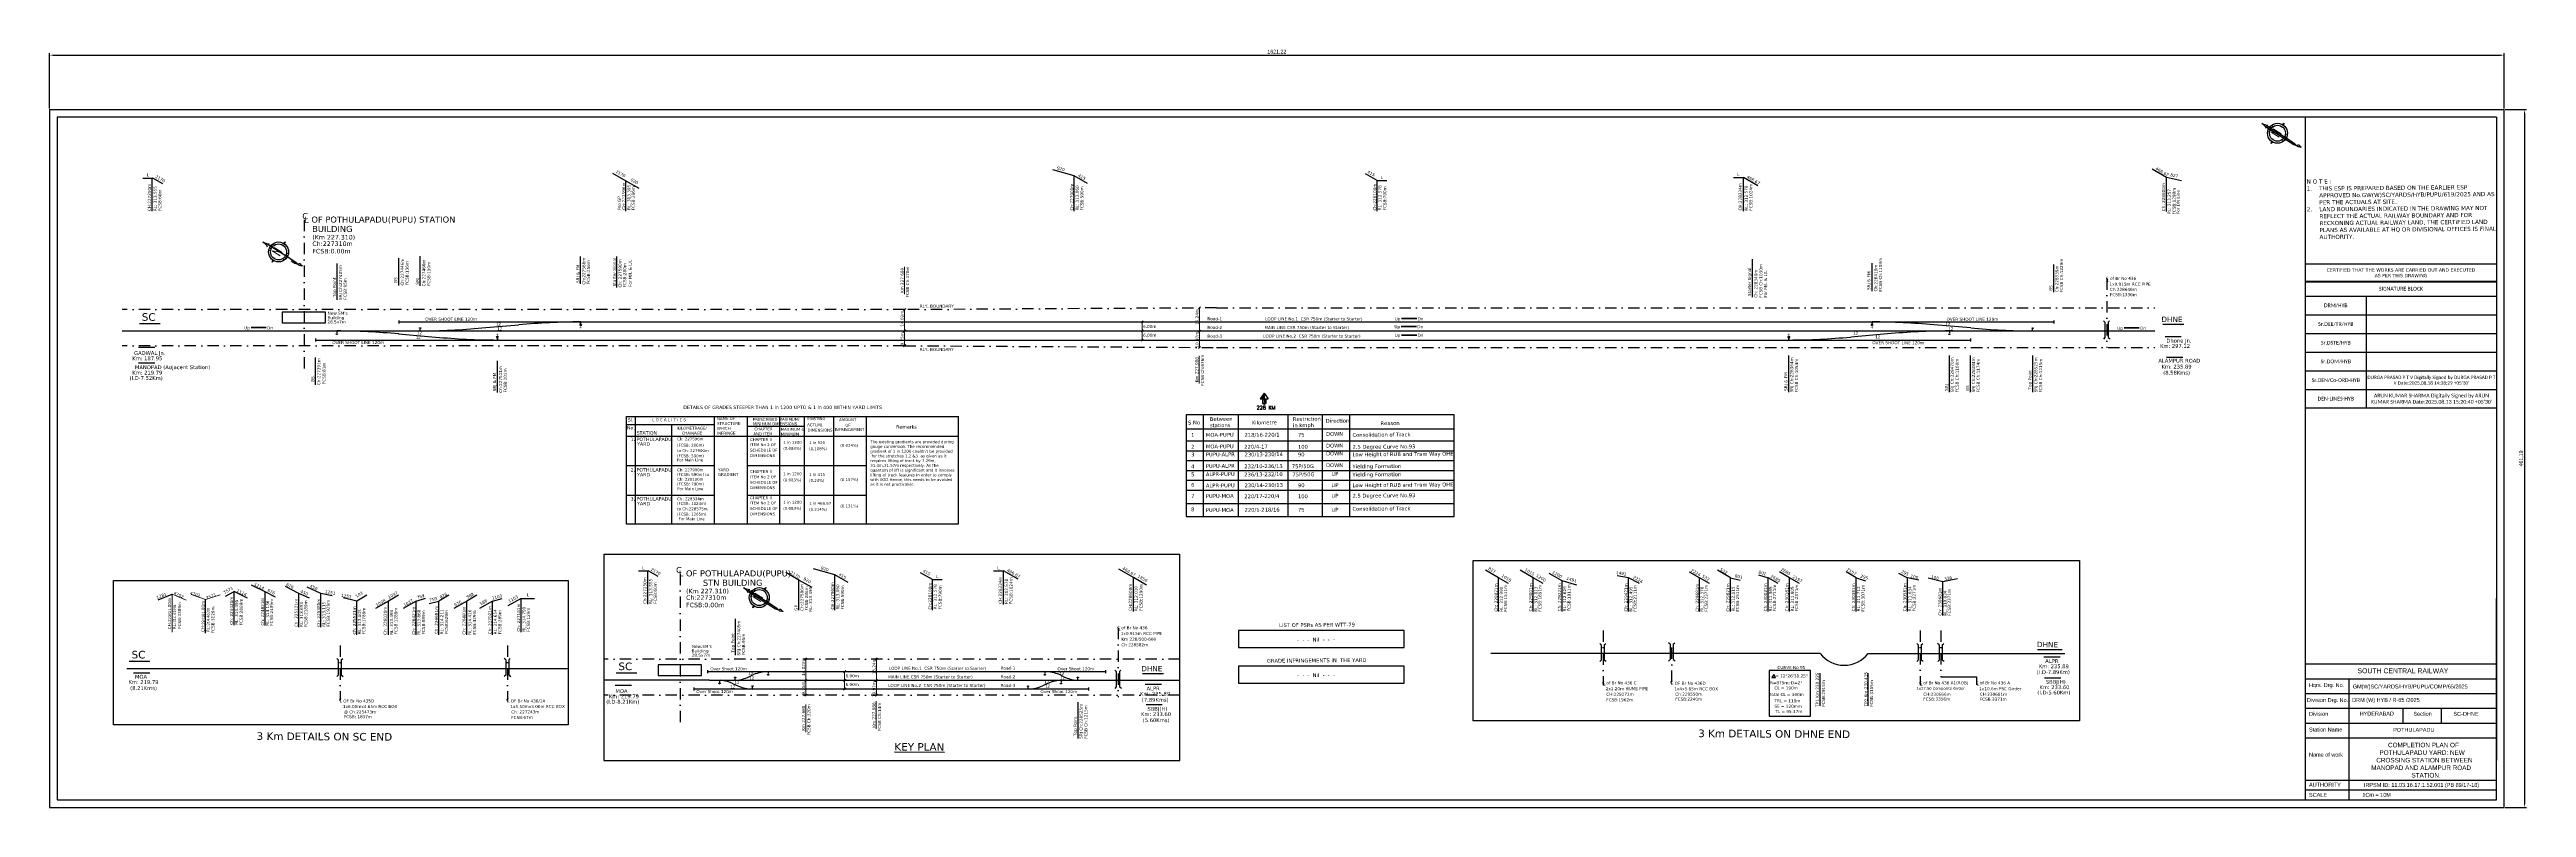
# Model space of a CAD drawing. Header units: millimetres. Extents: x 17085 to 18721, y 2217 to 2718.
import ezdxf
from ezdxf.enums import TextEntityAlignment as Align

# ---------------------------------------------------------------- set-up
doc = ezdxf.new("R2010")
doc.units = ezdxf.units.MM
doc.linetypes.add('ACAD_ISO03W100', pattern=[30, 12, -18])
doc.linetypes.add('DASHDOT', pattern=[1, 0.5, -0.25, 0, -0.25])
doc.layers.add('EXG.GP', color=7, linetype='Continuous', lineweight=0)
doc.layers.add('YARD NEW', color=7, linetype='Continuous', lineweight=25)
for name, color, linetype in [('KM Post rev', 1, 'Continuous'), ('Name Plate', 7, 'Continuous'), ('PDF_0', 7, 'Continuous'), ('PDF_Text', 7, 'Continuous'), ('PQRS LINES', 7, 'Continuous'), ('SIGNALS', 7, 'Continuous')]:
    doc.layers.add(name, color=color, linetype=linetype)
doc.styles.add('Calibari', font='Calibri.ttf')
doc.styles.add('Calibri', font='Calibri.ttf')
doc.styles.add('PDF Verdana', font='')
doc.styles.add('Roman', font='romant.shx', dxfattribs={"height": 2})
doc.styles.add('style2', font='romanc.shx')
doc.styles.add('TEXT', font='')
doc.styles.add('title', font='', dxfattribs={"height": 3})
doc.styles.add('V2.5', font='', dxfattribs={"height": 2.5})
doc.styles.get('PDF Verdana').set_extended_font_data('Verdana')
doc.styles.get('TEXT').set_extended_font_data('Arial')
doc.styles.get('title').set_extended_font_data('Arial')
doc.styles.get('V2.5').set_extended_font_data('Verdana')
doc.dimstyles.new('ISO-25', dxfattribs={"dimtxt": 2.5, "dimasz": 2.5, "dimexe": 1.25, "dimexo": 0.625, "dimtad": 1, "dimtxsty": 'Standard', "dimcen": 2.5, "dimadec": 0, "dimazin": 0, "dimtfac": 1, "dimtmove": 0, "dimatfit": 3, "dimfxl": 1, "dimarcsym": 0})

# ---------------------------------------------------------------- blocks, each defined once
blk = doc.blocks.new('*T43')
at = {"layer": 'PQRS LINES', "color": 0, "linetype": 'ByBlock', "lineweight": -2, "transparency": 16777216}
for p, q in [((0, 0), (126.4, 0)), ((0, 0), (0, -11.9)), ((126.4, 0), (126.4, -11.9)), ((0, -11.9), (126.4, -11.9))]:
    blk.add_line(p, q, dxfattribs=at)
at = {"layer": 'PQRS LINES', "color": 0, "transparency": 16777216, "insert": (63.2, -6), "char_height": 2.21, "width": 126.371, "attachment_point": 5}
blk.add_mtext('{\\fVerdana|b0|i0|c0|p34;CERTIFIED THAT THE WORKS ARE CARRIED OUT AND EXECUTED \\PAS PER THIS DRAWING}', dxfattribs=at)
blk = doc.blocks.new('*D44')
at = {"color": 0, "lineweight": -2, "transparency": 16777216}
for p, q in [((17084.8, 2678.8), (17084.8, 2715.4)), ((17087.3, 2714.1), (18703.5, 2714.1)), ((18706, 2678.8), (18706, 2715.4))]:
    blk.add_line(p, q, dxfattribs=at)
at = {"color": 0, "transparency": 16777216}
for points in [[(17087.3, 2714.5), (17087.3, 2713.7), (17084.8, 2714.1)], [(18703.5, 2714.5), (18703.5, 2713.7), (18706, 2714.1)]]:
    blk.add_solid(points, dxfattribs=at)
at = {"layer": 'Defpoints', "color": 0, "transparency": 16777216}
for p in [(18706, 2714.1), (17084.8, 2678.2), (18706, 2678.2)]:
    blk.add_point(p, dxfattribs=at)
at = {"color": 0, "transparency": 16777216, "insert": (17895.4, 2716.2), "char_height": 2.5, "attachment_point": 5}
blk.add_mtext('1621,22', dxfattribs=at)
blk = doc.blocks.new('*D45')
at = {"color": 0, "lineweight": -2, "transparency": 16777216}
for p, q in [((18706.7, 2678.2), (18720.8, 2678.2)), ((18719.5, 2675.7), (18719.5, 2219.5)), ((18706.7, 2217), (18720.8, 2217))]:
    blk.add_line(p, q, dxfattribs=at)
at = {"color": 0, "transparency": 16777216}
for points in [[(18719.1, 2675.7), (18719.9, 2675.7), (18719.5, 2678.2)], [(18719.1, 2219.5), (18719.9, 2219.5), (18719.5, 2217)]]:
    blk.add_solid(points, dxfattribs=at)
at = {"layer": 'Defpoints', "color": 0, "transparency": 16777216}
for p in [(18706, 2678.2), (18706, 2217), (18719.5, 2217)]:
    blk.add_point(p, dxfattribs=at)
at = {"color": 0, "transparency": 16777216, "insert": (18717.4, 2447.6), "char_height": 2.5, "attachment_point": 5, "rotation": 90}
blk.add_mtext('461,19', dxfattribs=at)

msp = doc.modelspace()

# ---------------------------------------------------------------- hatches: boundary and pattern name
for points in [[(17435.079, 2535.849, 1), (17436.079, 2535.849, 1)], [(17435.079, 2535.849, 1), (17436.079, 2535.849, 1)], [(18289.079, 2535.849, -1), (18288.079, 2535.849, -1)], [(18289.079, 2535.849, -1), (18288.079, 2535.849, -1)], [(17380.079, 2527.914, -1), (17381.079, 2527.914, -1)], [(17380.079, 2527.914, -1), (17381.079, 2527.914, -1)], [(18234.079, 2527.914, 1), (18233.079, 2527.914, 1)], [(18234.079, 2527.914, 1), (18233.079, 2527.914, 1)]]:
    msp.add_hatch(color=7).paths.add_polyline_path(points)
at = {"linetype": 'ACAD_ISO03W100', "ltscale": 0.1}
for points in [[(17274.204, 2529.881, -1), (17274.954, 2529.881, -1)], [(17329.204, 2533.881, 1), (17329.954, 2533.881, 1)], [(18339.954, 2529.884, 1), (18339.204, 2529.884, 1)], [(18394.954, 2533.881, -1), (18394.204, 2533.881, -1)], [(17526.922, 2299.034, -1), (17527.672, 2299.034, -1)], [(17537.255, 2303.034, 1), (17538.005, 2303.034, 1)], [(17548.708, 2297.284, 1), (17549.458, 2297.284, 1)], [(17559.041, 2304.784, -1), (17559.791, 2304.784, -1)], [(17731.463, 2297.284, -1), (17730.713, 2297.284, -1)], [(17742.549, 2304.784, 1), (17741.799, 2304.784, 1)], [(17753.25, 2299.034, 1), (17752.5, 2299.034, 1)], [(17764.335, 2303.034, -1), (17763.585, 2303.034, -1)]]:
    msp.add_hatch(color=7, dxfattribs=at).paths.add_polyline_path(points)
at = {"lineweight": -3}
h = msp.add_hatch(color=7, dxfattribs=at)
h.paths.add_polyline_path([(17884.313, 2486.944), (17887.001, 2486.933), (17887.002, 2490.868)])
h.paths.add_polyline_path([(17887.001, 2483.939), (17888.153, 2483.939), (17888.153, 2486.928), (17887.001, 2486.933)])
h = msp.add_hatch(color=7, dxfattribs=at)
h.paths.add_polyline_path([(17884.313, 2486.944), (17887.001, 2486.933), (17887.002, 2490.868)])
h.paths.add_polyline_path([(17887.001, 2483.939), (17888.153, 2483.939), (17888.153, 2486.928), (17887.001, 2486.933)])

# ---------------------------------------------------------------- linework, layer by layer
at = {"color": 7}
for p, q in [((17084.818, 2678.181), (17084.818, 2216.993)), ((17084.818, 2678.181), (18706.042, 2678.181)), ((17089.818, 2673.181), (17089.818, 2221.993)), ((18701.042, 2673.181), (17089.818, 2673.181)), ((17465.627, 2630.948), (17456.967, 2635.948)), ((17761.632, 2634.351), (17747.533, 2638.365)), ((17761.632, 2610.96), (17761.632, 2634.351)), ((17770.292, 2629.351), (17761.632, 2634.351)), ((17961.632, 2631.268), (17953.863, 2635.754)), ((18483.082, 2633.159), (18473.471, 2638.767)), ((17146.538, 2632.933), (17153.026, 2632.933)), ((17152.678, 2610.96), (17152.678, 2632.933)), ((17159.62, 2629.127), (17153.026, 2632.933)), ((17465.541, 2610.96), (17465.541, 2630.998)), ((17474.288, 2625.948), (17465.627, 2630.948)), ((17961.632, 2610.96), (17961.632, 2631.268)), ((17961.632, 2631.268), (17968.12, 2631.268)), ((18196.949, 2633.303), (18203.541, 2633.303)), ((18203.541, 2610.96), (18203.541, 2633.303)), ((18213.152, 2627.694), (18203.541, 2633.303)), ((18483.082, 2610.815), (18483.082, 2633.159)), ((18492.855, 2631.039), (18483.082, 2633.159)), ((17239.284, 2589.85), (17240.363, 2590.724)), ((17240.363, 2590.724), (17240.024, 2589.378)), ((17274.835, 2552.483), (17274.835, 2576.549)), ((17315.579, 2561.936), (17315.579, 2580.064)), ((17329.579, 2561.582), (17329.579, 2581.373)), ((17435.579, 2562.936), (17435.579, 2581.064)), ((17459.579, 2560.643), (17459.579, 2581.064)), ((17459.579, 2560.643), (17459.579, 2580.329)), ((18209.579, 2556.278), (18209.579, 2579.31)), ((18209.579, 2554.296), (18209.579, 2576.699)), ((18288.579, 2558.192), (18288.579, 2576.699)), ((18408.579, 2557.571), (18408.579, 2575.699)), ((18574.643, 2564.687), (18701.042, 2564.687)), ((18574.643, 2564.687), (18574.643, 2481.067)), ((18574.643, 2554.887), (18701.042, 2554.887)), ((18614.968, 2554.887), (18614.968, 2481.067)), ((18701.042, 2564.687), (18701.042, 2481.067)), ((17315.579, 2538.881), (17315.579, 2536.881)), ((17315.579, 2537.881), (18408.579, 2537.881)), ((17370.362, 2533.866), (17394.728, 2535.89)), ((17435.579, 2536.349), (17435.579, 2537.881)), ((17435.579, 2537.881), (17435.579, 2536.349)), ((17648.872, 2545.234), (17650.286, 2546.648)), ((17805.702, 2537.174), (17807.116, 2538.588)), ((17843.631, 2546.388), (17845.045, 2547.802)), ((18288.579, 2536.349), (18288.579, 2537.881)), ((18288.579, 2537.881), (18288.579, 2536.349)), ((18353.796, 2533.866), (18329.43, 2535.89)), ((18408.579, 2538.881), (18408.579, 2536.881)), ((18442.376, 2537.67), (18441.366, 2538.487)), ((18442.376, 2537.67), (18442.376, 2527.455)), ((18444.376, 2537.686), (18445.373, 2538.518)), ((18444.376, 2537.686), (18444.376, 2527.797)), ((18574.643, 2542.54), (18701.042, 2542.54)), ((17132.688, 2531.881), (18475.199, 2531.881)), ((17260.579, 2526.881), (17260.579, 2524.881)), ((17260.579, 2525.881), (18353.579, 2525.881)), ((17315.362, 2529.896), (17339.728, 2527.873)), ((17380.579, 2527.414), (17380.579, 2525.881)), ((17380.579, 2525.881), (17380.579, 2527.414)), ((17648.872, 2531.174), (17650.286, 2532.588)), ((17648.872, 2521.424), (17650.286, 2522.838)), ((17805.702, 2531.186), (17807.116, 2532.601)), ((17805.702, 2531.186), (17807.116, 2532.601)), ((17805.702, 2525.174), (17807.116, 2526.588)), ((17843.631, 2531.148), (17845.045, 2532.562)), ((17843.631, 2520.178), (17845.045, 2521.592)), ((18233.579, 2527.414), (18233.579, 2525.881)), ((18233.579, 2525.881), (18233.579, 2527.414)), ((18298.728, 2529.892), (18274.43, 2527.873)), ((18353.579, 2526.881), (18353.579, 2524.881)), ((18574.643, 2530.194), (18701.042, 2530.194)), ((17260.579, 2496.267), (17260.579, 2514.395)), ((17380.579, 2491.126), (17380.579, 2512.202)), ((18233.579, 2491.48), (18233.579, 2515.546)), ((18339.579, 2491.483), (18339.579, 2515.549)), ((18353.579, 2491.48), (18353.579, 2515.546)), ((18394.789, 2491.48), (18394.789, 2515.546)), ((18574.643, 2517.847), (18701.042, 2517.847)), ((18574.643, 2505.5), (18701.042, 2505.5)), ((18574.643, 2493.153), (18701.042, 2493.153)), ((17471.547, 2475.423), (17471.547, 2404.277)), ((17523.703, 2475.201), (17523.703, 2404.593)), ((17545.667, 2475.201), (17545.667, 2404.277)), ((17566.984, 2475.201), (17566.984, 2404.277)), ((17583.318, 2475.201), (17583.318, 2404.277)), ((17602.62, 2475.201), (17602.62, 2404.277)), ((17624.201, 2475.201), (17624.201, 2404.277)), ((17685.015, 2475.201), (17685.015, 2404.277)), ((18574.643, 2481.067), (18701.042, 2481.067)), ((17495.588, 2470.155), (17495.588, 2404.277)), ((17523.703, 2442.809), (17465.987, 2442.809)), ((17624.201, 2442.809), (17545.667, 2442.809)), ((17523.703, 2423.127), (17465.987, 2423.127)), ((17624.201, 2423.127), (17545.667, 2423.127)), ((17685.015, 2404.277), (17465.987, 2404.277)), ((17473.809, 2373.377), (17480.297, 2373.377)), ((17479.949, 2351.403), (17479.949, 2373.377)), ((17486.891, 2369.57), (17480.297, 2373.377)), ((17579.79, 2367.288), (17571.13, 2372.288)), ((17603.528, 2370.691), (17589.43, 2374.705)), ((17708.299, 2373.387), (17714.892, 2373.387)), ((17714.892, 2351.043), (17714.892, 2373.387)), ((17724.502, 2367.778), (17714.892, 2373.387)), ((17800.748, 2368.92), (17791.137, 2374.529)), ((18041.809, 2368.79), (18033.149, 2373.79)), ((18064.7, 2368.79), (18056.04, 2373.79)), ((18174.598, 2368.79), (18168.039, 2372.577)), ((18195.055, 2368.79), (18186.395, 2373.79)), ((18234.035, 2368.79), (18227.441, 2372.597)), ((18277.955, 2368.79), (18271.361, 2372.597)), ((17200.959, 2356.525), (17206.65, 2359.642)), ((17215.644, 2355.29), (17206.656, 2359.674)), ((17206.717, 2337.412), (17206.717, 2359.645)), ((17227.133, 2359.425), (17218.194, 2363.91)), ((17233.969, 2355.995), (17227.133, 2359.425)), ((17227.193, 2337.162), (17227.193, 2359.396)), ((17249.465, 2358.435), (17240.602, 2363.067)), ((17249.465, 2336.203), (17249.465, 2358.436)), ((17256.415, 2355.243), (17249.465, 2358.435)), ((17264.098, 2358.435), (17255.022, 2362.633)), ((17264.098, 2336.203), (17264.098, 2358.436)), ((17271.595, 2356.916), (17264.098, 2358.435)), ((17294.388, 2357.233), (17287.764, 2353.408)), ((17315.361, 2357.233), (17308.737, 2353.408)), ((17348.483, 2357.215), (17341.889, 2353.408)), ((17367.127, 2357.233), (17360.503, 2353.408)), ((17556.748, 2361.466), (17557.827, 2362.34)), ((17557.827, 2362.34), (17557.488, 2360.993)), ((17579.704, 2347.299), (17579.704, 2367.338)), ((17588.451, 2362.288), (17579.79, 2367.288)), ((17603.528, 2347.299), (17603.528, 2370.691)), ((17612.188, 2365.691), (17603.528, 2370.691)), ((17667.921, 2367.608), (17660.152, 2372.093)), ((17667.921, 2347.299), (17667.921, 2367.608)), ((17667.921, 2367.608), (17674.41, 2367.608)), ((17800.748, 2346.577), (17800.748, 2368.92)), ((17809.408, 2363.92), (17800.748, 2368.92)), ((18048.402, 2364.984), (18041.809, 2368.79)), ((18041.809, 2346.557), (18041.809, 2368.79)), ((18071.324, 2364.966), (18064.7, 2368.79)), ((18064.7, 2346.557), (18064.7, 2368.79)), ((18083.853, 2366.657), (18075.192, 2371.657)), ((18093.487, 2363.976), (18083.853, 2366.657)), ((18083.853, 2346.557), (18083.853, 2366.657)), ((18127.596, 2368.79), (18120.234, 2370.035)), ((18134.908, 2365.067), (18127.596, 2368.79)), ((18127.596, 2346.557), (18127.596, 2368.79)), ((18181.191, 2364.984), (18174.598, 2368.79)), ((18174.598, 2346.557), (18174.598, 2368.79)), ((18195.055, 2368.79), (18201.349, 2367.212)), ((18195.055, 2346.557), (18195.055, 2368.79)), ((18213.641, 2370.727), (18219.834, 2368.79)), ((18226.428, 2364.984), (18219.834, 2368.79)), ((18219.834, 2346.557), (18219.834, 2368.79)), ((18240.628, 2364.984), (18234.035, 2368.79)), ((18234.035, 2346.557), (18234.035, 2368.79)), ((18277.955, 2368.79), (18284.131, 2366.8)), ((18277.955, 2346.557), (18277.955, 2368.79)), ((18306.093, 2371.726), (18311.88, 2368.79)), ((18319.385, 2367.16), (18311.88, 2368.79)), ((18311.88, 2346.557), (18311.88, 2368.79)), ((18335.188, 2366.078), (18325.497, 2368.547)), ((18344.975, 2368.13), (18335.188, 2366.078)), ((18335.188, 2343.845), (18335.188, 2366.078)), ((17187.922, 2332.083), (17187.922, 2354.409)), ((17287.764, 2353.408), (17278.666, 2355.532)), ((17287.764, 2331.175), (17287.764, 2353.408)), ((17308.737, 2353.408), (17300.076, 2348.408)), ((17308.737, 2334.452), (17308.737, 2353.408)), ((17308.737, 2331.175), (17308.737, 2353.408)), ((17327.015, 2353.408), (17318.333, 2348.445)), ((17327.015, 2353.408), (17333.224, 2355.292)), ((17327.015, 2331.175), (17327.015, 2353.408)), ((17335.63, 2351.697), (17341.889, 2353.408)), ((17341.889, 2331.175), (17341.889, 2353.408)), ((17360.503, 2353.408), (17351.842, 2348.408)), ((17360.503, 2331.175), (17360.503, 2353.408)), ((17377.369, 2353.408), (17368.688, 2348.445)), ((17377.369, 2353.408), (17383.665, 2354.978)), ((17377.369, 2331.175), (17377.369, 2353.408)), ((17396.259, 2355.131), (17387.577, 2350.168)), ((17396.259, 2332.898), (17396.259, 2355.131)), ((17396.259, 2355.131), (17405.226, 2355.131)), ((17537.899, 2317.577), (17537.899, 2341.643)), ((18109.682, 2324.537), (18108.672, 2325.355)), ((18109.682, 2324.537), (18109.682, 2314.323)), ((18111.682, 2324.553), (18112.679, 2325.386)), ((18111.682, 2324.553), (18111.682, 2314.664)), ((18155.192, 2324.9), (18154.182, 2325.717)), ((18155.192, 2324.9), (18155.192, 2314.685)), ((18157.191, 2324.915), (18158.189, 2325.748)), ((18157.191, 2324.915), (18157.191, 2315.027)), ((18319.025, 2324.537), (18318.015, 2325.355)), ((18319.025, 2324.537), (18319.025, 2314.323)), ((18321.025, 2324.553), (18322.022, 2325.386)), ((18321.025, 2324.553), (18321.025, 2314.664)), ((18332.87, 2324.537), (18331.86, 2325.355)), ((18332.87, 2324.537), (18332.87, 2314.323)), ((18334.87, 2324.553), (18335.867, 2325.386)), ((18334.87, 2324.553), (18334.87, 2314.664)), ((17135.791, 2308.791), (17427.428, 2308.791)), ((17275.521, 2314.58), (17274.512, 2315.397)), ((17275.521, 2314.58), (17275.521, 2304.365)), ((17277.521, 2314.595), (17278.518, 2315.428)), ((17277.521, 2314.595), (17277.521, 2304.707)), ((17386.103, 2314.58), (17385.094, 2315.397)), ((17386.103, 2314.58), (17386.103, 2304.365)), ((17388.103, 2314.595), (17389.1, 2315.428)), ((17388.103, 2314.595), (17388.103, 2304.707)), ((17519.459, 2307.784), (17519.459, 2305.784)), ((17519.459, 2306.784), (17782.319, 2306.784)), ((17583.633, 2314.386), (17585.048, 2315.801)), ((17609.23, 2306.089), (17610.645, 2307.503)), ((17630.298, 2314.386), (17631.712, 2315.801)), ((17782.319, 2307.784), (17782.319, 2305.784)), ((17789.391, 2306.822), (17788.381, 2307.64)), ((17789.391, 2306.822), (17789.391, 2296.608)), ((17791.391, 2306.838), (17792.388, 2307.671)), ((17791.391, 2306.838), (17791.391, 2296.949)), ((18254.299, 2318.749), (18036.78, 2318.749)), ((18285.9, 2318.749), (18415.775, 2318.749)), ((17520.781, 2301.034), (17450.828, 2301.034)), ((17510.297, 2296.284), (17510.297, 2294.284)), ((17510.297, 2295.284), (17771.088, 2295.284)), ((17520.781, 2301.034), (17831.358, 2301.034)), ((17583.633, 2300.326), (17585.048, 2301.741)), ((17583.633, 2290.576), (17585.048, 2291.991)), ((17609.23, 2300.339), (17610.645, 2301.753)), ((17609.23, 2300.339), (17610.645, 2301.753)), ((17609.23, 2294.589), (17610.645, 2296.003)), ((17630.298, 2300.3), (17631.712, 2301.714)), ((17630.298, 2290.576), (17631.712, 2291.991)), ((17771.088, 2296.284), (17771.088, 2294.284)), ((18254.299, 2284.151), (18254.299, 2305.841)), ((18286.044, 2284.151), (18286.044, 2305.841)), ((18334.049, 2303.325), (18357.548, 2303.325)), ((18357.548, 2303.325), (18357.548, 2298.028)), ((17764.209, 2262.535), (17764.209, 2286.601))]:
    msp.add_line(p, q, dxfattribs=at)
for p, q in [((18559.503, 2668.263), (18560.581, 2669.136)), ((18560.581, 2669.136), (18560.243, 2667.79)), ((18574.643, 2673.181), (18574.643, 2266.506)), ((18706.042, 2216.993), (18706.042, 2678.181)), ((18701.042, 2221.993), (18701.042, 2355.148)), ((18706.042, 2243.059), (18706.042, 2355.148)), ((18574.643, 2311.815), (18574.643, 2221.993)), ((18603.374, 2302.065), (18603.374, 2221.993)), ((17084.818, 2216.993), (18706.042, 2216.993)), ((17089.818, 2221.993), (18701.042, 2221.993))]:
    msp.add_line(p, q)
at = {"color": 7, "linetype": 'DASHDOT', "lineweight": -2, "ltscale": 15}
for p, q in [((17252.896, 2605.257), (17252.896, 2504.054)), ((17649.579, 2545.941), (17132.688, 2545.941)), ((17855.579, 2547.121), (17649.579, 2545.941)), ((17855.579, 2547.121), (18475.199, 2547.121)), ((17649.579, 2522.131), (17132.688, 2522.131)), ((17649.579, 2522.131), (17855.579, 2520.911)), ((17855.579, 2520.911), (18475.199, 2520.911)), ((17501.295, 2371.444), (17501.295, 2270.24)), ((18156.371, 2300.104), (18156.371, 2327.285)), ((17831.358, 2315.094), (17450.828, 2315.094)), ((17831.358, 2291.284), (17450.828, 2291.284))]:
    msp.add_line(p, q, dxfattribs=at)
at = {"color": 7, "lineweight": 13}
for p, q in [((17649.579, 2556.086), (17649.579, 2574.277)), ((17649.579, 2522.131), (17649.579, 2545.941)), ((17806.409, 2531.893), (17806.409, 2537.881)), ((17844.338, 2520.885), (17844.338, 2547.095)), ((17806.409, 2525.881), (17806.409, 2531.893)), ((17844.192, 2497.161), (17844.192, 2515.353)), ((17584.34, 2291.284), (17584.34, 2315.094)), ((17609.937, 2301.046), (17609.937, 2306.796)), ((17631.005, 2291.284), (17631.005, 2315.094)), ((17609.937, 2295.296), (17609.937, 2301.046)), ((17584.34, 2266.862), (17584.34, 2285.054)), ((17630.859, 2268.946), (17630.859, 2287.137))]:
    msp.add_line(p, q, dxfattribs=at)
at = {"color": 7, "linetype": 'DASHDOT', "ltscale": 15}
for p, q in [((18443.555, 2566.588), (18443.555, 2520.786)), ((17276.701, 2323.98), (17276.701, 2287.833)), ((17387.283, 2323.98), (17387.283, 2287.833)), ((17790.57, 2335.74), (17790.57, 2289.939)), ((18110.861, 2333.938), (18110.861, 2297.79)), ((18320.205, 2333.989), (18320.205, 2297.79)), ((18334.049, 2333.989), (18334.049, 2303.325))]:
    msp.add_line(p, q, dxfattribs=at)
at = {"color": 7, "linetype": 'ACAD_ISO03W100', "ltscale": 0.1}
for p, q in [((17274.579, 2531.881), (17274.579, 2529.881)), ((17329.579, 2531.881), (17329.579, 2533.881)), ((18339.579, 2531.884), (18339.579, 2529.884)), ((18394.579, 2531.881), (18394.579, 2533.881)), ((17559.416, 2306.784), (17559.416, 2304.784)), ((17742.174, 2306.784), (17742.174, 2304.784)), ((17527.297, 2301.034), (17527.297, 2299.034)), ((17537.63, 2301.034), (17537.63, 2303.034)), ((17549.083, 2295.284), (17549.083, 2297.284)), ((17731.088, 2295.284), (17731.088, 2297.284)), ((17752.875, 2301.034), (17752.875, 2299.034)), ((17763.96, 2301.034), (17763.96, 2303.034))]:
    msp.add_line(p, q, dxfattribs=at)
at = {"color": 7, "lineweight": -2}
for p, q in [((18442.376, 2527.455), (18441.387, 2526.539)), ((18444.376, 2527.652), (18445.716, 2526.713)), ((17559.416, 2306.784), (17559.407, 2305.784)), ((17742.174, 2306.784), (17742.183, 2305.784)), ((18109.682, 2314.323), (18108.693, 2313.406)), ((18111.682, 2314.519), (18113.022, 2313.581)), ((18155.192, 2314.685), (18154.203, 2313.769)), ((18157.191, 2314.882), (18158.531, 2313.943)), ((18319.025, 2314.323), (18318.036, 2313.406)), ((18321.025, 2314.519), (18322.365, 2313.581)), ((18332.87, 2314.323), (18331.881, 2313.406)), ((18334.87, 2314.519), (18336.21, 2313.581)), ((17275.521, 2304.365), (17274.532, 2303.449)), ((17277.521, 2304.562), (17278.861, 2303.623)), ((17386.103, 2304.365), (17385.115, 2303.449)), ((17388.103, 2304.562), (17389.443, 2303.623)), ((17527.297, 2301.034), (17527.297, 2299.534)), ((17536.433, 2298.689), (17539.445, 2297.295)), ((17537.63, 2301.034), (17537.63, 2302.534)), ((17546.766, 2303.378), (17549.777, 2304.773)), ((17549.083, 2295.284), (17549.074, 2296.283)), ((17743.739, 2298.689), (17740.727, 2297.295)), ((17754.824, 2303.378), (17751.812, 2304.773)), ((17752.875, 2301.034), (17752.875, 2299.534)), ((17763.96, 2301.034), (17763.96, 2302.534)), ((17789.391, 2296.608), (17788.402, 2295.691)), ((17791.391, 2296.804), (17792.731, 2295.866))]:
    msp.add_line(p, q, dxfattribs=at)
at = {"color": 7, "lineweight": -3}
for p, q in [((17887.002, 2490.868), (17884.313, 2486.944)), ((17887.002, 2490.868), (17884.313, 2486.944)), ((17884.313, 2486.944), (17887.001, 2486.933)), ((17884.313, 2486.944), (17887.001, 2486.933)), ((17885.849, 2486.938), (17885.849, 2483.939)), ((17885.849, 2486.938), (17885.849, 2483.939)), ((17887.002, 2490.868), (17887.001, 2483.056)), ((17887.002, 2490.868), (17887.001, 2483.056)), ((17887.001, 2486.933), (17889.689, 2486.922)), ((17887.001, 2486.933), (17889.689, 2486.922)), ((17887.002, 2490.868), (17889.689, 2486.922)), ((17887.002, 2490.868), (17889.689, 2486.922)), ((17888.153, 2486.928), (17888.153, 2483.939)), ((17888.153, 2486.928), (17888.153, 2483.939)), ((17885.849, 2483.939), (17888.153, 2483.939)), ((17885.849, 2483.939), (17888.153, 2483.939))]:
    msp.add_line(p, q, dxfattribs=at)
at = {"lineweight": -2}
for p, q in [((17835.455, 2476.371), (17835.455, 2409.226)), ((18012.468, 2476.371), (17835.455, 2476.371)), ((17846.683, 2476.371), (17846.683, 2409.226)), ((17869.957, 2476.371), (17869.957, 2409.226)), ((17902.761, 2476.371), (17902.761, 2409.226)), ((17925.284, 2476.371), (17925.284, 2409.226)), ((17943.372, 2476.371), (17943.372, 2409.226)), ((18012.468, 2409.226), (18012.468, 2476.371)), ((18012.468, 2466.968), (17835.455, 2466.968)), ((17835.455, 2459.194), (18012.468, 2459.194)), ((17835.455, 2452.708), (18012.468, 2452.708)), ((17835.455, 2446.221), (18012.468, 2446.221)), ((17835.455, 2439.735), (18012.468, 2439.735)), ((17835.455, 2433.249), (18012.468, 2433.249)), ((17835.455, 2426.619), (18012.468, 2426.619)), ((17835.455, 2417.922), (18012.468, 2417.922)), ((17835.455, 2409.226), (18012.468, 2409.226))]:
    msp.add_line(p, q, dxfattribs=at)
for points in [[(18545.972, 2669.088, 0.1272709), (18550.016, 2667.819, 0.1272709)], [(18545.972, 2669.088, -0.1272709), (18548.826, 2665.955, -0.1272709)], [(18568.946, 2654.426, 0.30867929), (18571.262, 2653.696, -0.55421355), (18571.876, 2653.235, -0.60446924), (18571.266, 2653.624, 0.60541028), (18569.249, 2654.266, 0.60541028)]]:
    msp.add_lwpolyline(points, format="xyb")
for points in [[(18548.302, 2667.029), (18564.581, 2656.639)], [(18548.798, 2667.807), (18565.077, 2657.417)], [(18553.159, 2656.691), (18552.081, 2655.817), (18552.419, 2657.163)], [(18564.581, 2656.639), (18567.105, 2655.028)], [(18565.077, 2657.417), (18567.601, 2655.806)], [(18567.154, 2655.025), (18568.946, 2654.426), (18567.647, 2655.798)]]:
    msp.add_lwpolyline(points)
at = {"const_width": 0.105}
for points in [[(18563.849, 2657.135, 0.46582514), (18564.342, 2657.908, 0.46582514)], [(18564.21, 2656.905, 0.46582514), (18564.702, 2657.677, 0.46582514)], [(18564.892, 2656.469, 0.46582514), (18565.385, 2657.242, 0.46582514)], [(18565.467, 2656.102, 0.46582514), (18565.96, 2656.875, 0.46582514)], [(18566.15, 2655.667, 0.46582514), (18566.643, 2656.439, 0.46582514)], [(18566.653, 2655.345, 0.46582514), (18567.146, 2656.118, 0.46582514)], [(18567.156, 2655.024, 0.46582514), (18567.649, 2655.797, 0.46582514)]]:
    msp.add_lwpolyline(points, format="xyb", dxfattribs=at)
at = {"color": 7}
for points in [[(17225.753, 2590.676, 0.1272709), (17229.797, 2589.407, 0.1272709)], [(17225.753, 2590.676, -0.1272709), (17228.607, 2587.543, -0.1272709)], [(17248.727, 2576.013, 0.30867929), (17251.043, 2575.283, -0.55421355), (17251.657, 2574.823, -0.60446924), (17251.047, 2575.212, 0.60541028), (17249.03, 2575.854, 0.60541028)], [(17543.217, 2362.291, 0.1272709), (17547.261, 2361.022, 0.1272709)], [(17543.217, 2362.291, -0.1272709), (17546.071, 2359.158, -0.1272709)], [(17566.191, 2347.629, 0.30867929), (17568.507, 2346.899, -0.55421355), (17569.121, 2346.438, -0.60446924), (17568.511, 2346.827, 0.60541028), (17566.494, 2347.469, 0.60541028)]]:
    msp.add_lwpolyline(points, format="xyb", dxfattribs=at)
for points in [[(17228.58, 2589.394), (17244.859, 2579.005)], [(17232.94, 2578.279), (17231.862, 2577.405), (17232.201, 2578.751)], [(17244.362, 2578.227), (17246.886, 2576.616)], [(17244.859, 2579.005), (17247.383, 2577.394)], [(17246.936, 2576.613), (17248.727, 2576.013), (17247.429, 2577.386)], [(17465.987, 2470.155), (17523.703, 2470.155)], [(17465.987, 2462.374), (17685.296, 2462.374)], [(17545.667, 2468.879), (17583.318, 2468.879)], [(17545.547, 2360.232), (17561.826, 2349.842)], [(17546.044, 2361.01), (17562.323, 2350.62)], [(17550.404, 2349.894), (17549.326, 2349.02), (17549.664, 2350.366)], [(17561.826, 2349.842), (17564.35, 2348.231)], [(17562.323, 2350.62), (17564.846, 2349.009)], [(17564.4, 2348.228), (17566.191, 2347.629), (17564.893, 2349.001)]]:
    msp.add_lwpolyline(points, dxfattribs=at)
at = {"color": 7, "const_width": 0.105}
for points in [[(17243.63, 2578.723, 0.46582514), (17244.123, 2579.495, 0.46582514)], [(17243.991, 2578.493, 0.46582514), (17244.484, 2579.265, 0.46582514)], [(17244.674, 2578.057, 0.46582514), (17245.167, 2578.829, 0.46582514)], [(17245.248, 2577.69, 0.46582514), (17245.741, 2578.463, 0.46582514)], [(17245.931, 2577.254, 0.46582514), (17246.424, 2578.027, 0.46582514)], [(17246.434, 2576.933, 0.46582514), (17246.927, 2577.706, 0.46582514)], [(17246.938, 2576.612, 0.46582514), (17247.431, 2577.384, 0.46582514)], [(17561.094, 2350.338, 0.46582514), (17561.587, 2351.111, 0.46582514)], [(17561.455, 2350.108, 0.46582514), (17561.948, 2350.88, 0.46582514)], [(17562.137, 2349.672, 0.46582514), (17562.63, 2350.445, 0.46582514)], [(17562.712, 2349.306, 0.46582514), (17563.205, 2350.078, 0.46582514)], [(17563.395, 2348.87, 0.46582514), (17563.888, 2349.642, 0.46582514)], [(17563.898, 2348.549, 0.46582514), (17564.391, 2349.321, 0.46582514)], [(17564.402, 2348.227, 0.46582514), (17564.895, 2349, 0.46582514)]]:
    msp.add_lwpolyline(points, format="xyb", dxfattribs=at)
at = {"color": 7}
for points in [[(17267.026, 2544.212), (17238.526, 2544.212), (17238.526, 2537.212), (17267.026, 2537.212)], [(17450.828, 2247.936), (17831.358, 2247.936), (17831.358, 2384.15), (17450.828, 2384.15)], [(18025.189, 2380.229), (18425.56, 2380.229), (18425.56, 2274.143), (18025.189, 2274.143)], [(17127.025, 2367.033), (17427.428, 2367.033), (17427.428, 2271.623), (17127.025, 2271.623)], [(17870.003, 2322.65), (17979.606, 2322.65), (17979.606, 2333.902), (17870.003, 2333.902)], [(17515.334, 2311.181), (17486.834, 2311.181), (17486.834, 2304.181), (17515.334, 2304.181)], [(17870.003, 2299.103), (17979.606, 2299.103), (17979.606, 2310.355), (17870.003, 2310.355)], [(18220.63, 2277.289), (18247.836, 2277.289), (18247.836, 2307.459), (18220.63, 2307.459)]]:
    msp.add_lwpolyline(points, close=True, dxfattribs=at)
at = {"color": 7, "flags": 128}
msp.add_lwpolyline([(17156.486, 2354.207), (17165.844, 2358.005)], dxfattribs=at)
msp.add_lwpolyline([(18223.559, 2304.808), (18222.446, 2302.881), (18224.671, 2302.881)], close=True)
for radius in [6.584, 5.267]:
    msp.add_circle((18556.331, 2662.477), radius)
at = {"color": 7}
for centre, radius in [((17236.112, 2584.065), 6.584), ((17236.112, 2584.065), 5.267), ((17435.579, 2535.849), 0.5), ((17435.579, 2535.849), 0.5), ((18288.579, 2535.849), 0.5), ((18288.579, 2535.849), 0.5), ((17380.579, 2527.914), 0.5), ((17380.579, 2527.914), 0.5), ((18233.579, 2527.914), 0.5), ((18233.579, 2527.914), 0.5), ((17553.576, 2355.68), 6.584), ((17553.576, 2355.68), 5.267)]:
    msp.add_circle(centre, radius, dxfattribs=at)
at = {"color": 7, "linetype": 'ACAD_ISO03W100', "ltscale": 0.1}
for centre in [(17274.579, 2529.881), (17329.579, 2533.881), (18339.579, 2529.884), (18394.579, 2533.881), (17527.297, 2299.034), (17537.63, 2303.034), (17549.083, 2297.284), (17559.416, 2304.784), (17731.088, 2297.284), (17742.174, 2304.784), (17752.875, 2299.034), (17763.96, 2303.034)]:
    msp.add_circle(centre, 0.375, dxfattribs=at)
at = {"color": 7}
for centre, radius, start, end in [((17437.438, 2079.765), 458.12, 90.232515, 95.349423), ((18286.72, 2079.765), 458.12, 84.650577, 89.767485), ((17272.72, 2073.765), 458.12, 84.650577, 89.767485), ((17327.72, 2989.998), 458.12, 270.232515, 275.349423), ((17382.438, 2983.998), 458.12, 264.650577, 269.767485), ((18231.72, 2983.998), 458.12, 270.232515, 275.349423), ((18341.438, 2073.767), 458.12, 90.232515, 95.349423), ((18396.438, 2989.998), 458.12, 264.650577, 269.767485), ((18270.099, 2330.969), 19.975, 217.718745, 322.281255)]:
    msp.add_arc(centre, radius, start, end, dxfattribs=at)
at = {"color": 7, "lineweight": -2}
for centre, radius, start, end in [((17560.316, 2278.367), 28.431, 91.813447, 111.756689), ((17741.274, 2278.367), 28.431, 68.243311, 88.186553), ((17526.069, 2277.645), 23.458, 63.781266, 85.588427), ((17536.402, 2324.422), 23.458, 274.411573, 296.218734), ((17549.983, 2323.7), 28.431, 248.243311, 268.186553), ((17730.189, 2323.7), 28.431, 271.813447, 291.756689), ((17754.103, 2277.645), 23.458, 94.411573, 116.218734), ((17765.188, 2324.422), 23.458, 243.781266, 265.588427)]:
    msp.add_arc(centre, radius, start, end, dxfattribs=at)
for points in [[(18551.754, 2667.203), (18551.089, 2666.439), (18552.673, 2666.26), (18552.245, 2665.701)], [(18552.841, 2668.076), (18552.355, 2667.699), (18553.728, 2667.083), (18553.205, 2666.704)], [(18549.804, 2663.317), (18549.941, 2663.917), (18551.078, 2662.931), (18551.201, 2663.565)], [(18550.137, 2664.67), (18550.551, 2665.595), (18551.38, 2664.233), (18551.707, 2664.857)], [(18559.842, 2656.911), (18560.328, 2657.288), (18558.954, 2657.904), (18559.478, 2658.282)], [(18560.929, 2657.783), (18561.593, 2658.548), (18560.009, 2658.726), (18560.437, 2659.286)], [(18562.545, 2660.316), (18562.132, 2659.391), (18561.303, 2660.753), (18560.976, 2660.129)], [(18562.879, 2661.669), (18562.741, 2661.07), (18561.604, 2662.056), (18561.482, 2661.422)]]:
    msp.add_solid(points)
at = {"color": 7}
for points in [[(17229.585, 2584.905), (17229.723, 2585.505), (17230.86, 2584.518), (17230.982, 2585.152)], [(17229.919, 2586.258), (17230.332, 2587.183), (17231.161, 2585.821), (17231.488, 2586.445)], [(17231.535, 2588.791), (17230.871, 2588.026), (17232.455, 2587.848), (17232.027, 2587.289)], [(17232.622, 2589.664), (17232.136, 2589.286), (17233.51, 2588.67), (17232.986, 2588.292)], [(17239.623, 2578.498), (17240.109, 2578.876), (17238.736, 2579.492), (17239.259, 2579.87)], [(17240.71, 2579.371), (17241.375, 2580.136), (17239.791, 2580.314), (17240.219, 2580.873)], [(17242.327, 2581.904), (17241.913, 2580.979), (17241.084, 2582.341), (17240.757, 2581.717)], [(17242.66, 2583.257), (17242.523, 2582.657), (17241.386, 2583.644), (17241.263, 2583.01)], [(17547.049, 2356.52), (17547.187, 2357.12), (17548.324, 2356.134), (17548.446, 2356.768)], [(17547.383, 2357.873), (17547.796, 2358.798), (17548.625, 2357.437), (17548.952, 2358.061)], [(17548.999, 2360.406), (17548.335, 2359.642), (17549.919, 2359.463), (17549.491, 2358.904)], [(17550.086, 2361.279), (17549.6, 2360.902), (17550.973, 2360.286), (17550.45, 2359.907)], [(17557.087, 2350.114), (17557.573, 2350.491), (17556.2, 2351.107), (17556.723, 2351.485)], [(17558.174, 2350.986), (17558.838, 2351.751), (17557.254, 2351.929), (17557.683, 2352.489)], [(17559.79, 2353.519), (17559.377, 2352.594), (17558.548, 2353.956), (17558.221, 2353.332)], [(17560.124, 2354.872), (17559.987, 2354.273), (17558.849, 2355.259), (17558.727, 2354.625)]]:
    msp.add_solid(points, dxfattribs=at)
at = {"layer": 'EXG.GP', "color": 7}
msp.add_line((17165.844, 2332.926), (17165.844, 2358.005), dxfattribs=at)
at = {"layer": 'EXG.GP', "flags": 128}
for points in [[(17165.844, 2358.005), (17175.066, 2353.888)], [(17178.395, 2357.759), (17187.922, 2354.409)], [(17187.922, 2354.409), (17197.509, 2357.587)]]:
    msp.add_lwpolyline(points, dxfattribs=at)
at = {"layer": 'Name Plate'}
for points in [[(18574.643, 2311.815), (18701.042, 2311.815)], [(18574.643, 2302.065), (18701.042, 2302.065)], [(18574.643, 2292.315), (18701.042, 2292.315)], [(18639.292, 2272.815), (18639.292, 2282.565)], [(18664.542, 2272.815), (18664.542, 2282.565)], [(18574.643, 2272.815), (18701.042, 2272.815)], [(18574.643, 2235.115), (18701.042, 2235.115)], [(18574.643, 2228.615), (18701.042, 2228.615)]]:
    msp.add_lwpolyline(points, dxfattribs=at)
at = {"layer": 'PDF_0', "color": 7, "lineweight": 25}
msp.add_lwpolyline([(17465.987, 2404.277), (17465.987, 2475.423), (17685.296, 2475.281)], dxfattribs=at)
at = {"layer": 'SIGNALS'}
msp.add_line((18590.654, 2311.815), (18701.042, 2311.815), dxfattribs=at)
at = {"layer": 'YARD NEW', "ltscale": 0.07}
for p, q in [((18701.042, 2673.181), (18701.042, 2248.059)), ((18574.643, 2282.565), (18701.042, 2282.565)), ((18574.643, 2263.065), (18701.042, 2263.065))]:
    msp.add_line(p, q, dxfattribs=at)

# ---------------------------------------------------------------- block references
msp.add_blockref('*T43', (18574.643, 2576.308))

# ---------------------------------------------------------------- texts
at = {"style": 'Roman'}
msp.add_text('N', height=6.252, rotation=57.453106, dxfattribs=at).set_placement((18556.941, 2659.222), (18559.183, 2662.736), align=Align.ALIGNED)
at = {"color": 7, "style": 'V2.5'}
for s, rotation, p in [('L', 359.939684, (17149.008, 2633.983)), ('2170', 329.939684, (17154.395, 2633.321)), ('2170', 329.939684, (17458.442, 2636.653)), ('920', 343.121432, (17749.973, 2638.828)), ('415', 329.939684, (17763.878, 2634.022)), ('415', 329.939684, (17955.004, 2636.407)), ('L', 359.939684, (17964.103, 2632.318)), ('L', 359.939684, (18199.42, 2634.353)), ('466.67', 329.939684, (18205.566, 2633.128)), ('466.67', 329.939684, (18475.496, 2638.592)), ('827', 347.701911, (18485.349, 2634.195)), ('CH:227250m', 89.939684, (17151.735, 2611.02)), ('RL: 313.555', 89.939684, (17155.564, 2610.974)), ('FCSB:60m', 89.939684, (17158.617, 2611.127)), ('Pro GP', 89.939684, (17462.116, 2611.756)), ('CH:227596m', 89.939684, (17465.047, 2611.92)), ('RL: 313.395', 89.939684, (17468.467, 2611.844)), ('920', 329.939684, (17468.314, 2631.16)), ('FCSB:286m', 89.939684, (17471.294, 2611.61)), ('Ch:227900m', 89.939684, (17761.051, 2611.468)), ('RL: 313.060', 89.939684, (17764.472, 2611.468)), ('FCSB:590m', 89.939684, (17767.679, 2611.438)), ('Ch:228100m', 89.939684, (17961.051, 2611.458)), ('RL: 312.578', 89.939684, (17964.472, 2611.553)), ('FCSB:790m', 89.939684, (17967.708, 2611.5)), ('CH:228334m', 89.939684, (18202.4, 2611.465)), ('RL: 312.578', 89.939684, (18206.381, 2611.404)), ('FCSB:1024m', 89.939684, (18209.49, 2611.358)), ('Ch: 228600m', 89.939684, (18481.992, 2611.013)), ('RL: 313.257', 89.939684, (18485.718, 2609.081)), ('FCSB:1290m', 89.939684, (18488.984, 2608.777)), ('For DN Line', 89.939684, (18491.672, 2609.016)), ('SRJ Ch:227405m', 89.939684, (17277.929, 2552.331)), ('Ch:227446m', 89.939684, (17318.796, 2561.907)), ('FCSB:136m', 89.939684, (17321.92, 2562.084)), (' Ch:227460m', 89.939684, (17332.933, 2560.484)), ('FCSB:150m ', 89.939684, (17336.269, 2561.531)), (' SRJ & FM ', 89.939684, (17434.769, 2562.636)), ('Ch:227566m', 89.939684, (17438.642, 2562.521)), ('FCSB:256m ', 89.939684, (17441.682, 2562.765)), (' Starter Signal', 89.939684, (17458.889, 2560.478)), ('Ch: 227590m', 89.939684, (17462.634, 2560.587)), ('FCSB:280m ', 89.939684, (17465.667, 2560.686)), ('For M/L & L/L', 89.939684, (17469.275, 2560.975)), ('Km 227.680', 89.939684, (17648.958, 2556.872)), ('FCSB Ch:370m', 89.939684, (17652.523, 2553.964)), (' Starter Signal', 89.939684, (18208.528, 2554.041)), ('Ch: 228340m', 89.939684, (18212.749, 2553.817)), ('FCSB Ch:1030m', 89.939684, (18216.095, 2553.837)), ('For M/L & L/L', 89.939684, (18219.139, 2553.9)), (' SRJ & FM ', 89.939684, (18287.334, 2558.077)), ('Ch:228419m', 89.939684, (18291.981, 2557.976)), ('FCSB Ch:1109m', 89.939684, (18295.05, 2557.88)), ('Ch:228539m', 89.939684, (18411.568, 2557.396)), ('FCSB Ch:1229m', 89.939684, (18414.655, 2557.384)), ('  Top Point', 89.939684, (17274.007, 2552.497)), ('FCSB:95m', 89.939684, (17281.08, 2552.527)), ('  BS', 89.939684, (17314.422, 2561.953)), (' SRJ', 89.939684, (17328.751, 2561.596)), (' BS', 89.939684, (18407.621, 2557.48)), ('14.02m ', 89.939684, (17648.958, 2534.705)), ('6.00m', 359.939684, (17807.04, 2533.851)), ('15.24m ', 89.939684, (17843.717, 2535.858)), ('Road-1', 359.939684, (17849.519, 2538.983)), ('9.75m', 89.939684, (17648.958, 2522.306)), ('6.00m', 359.939684, (17807.04, 2528.101)), ('10.97m', 89.939684, (17843.717, 2520.815)), ('Road-2', 359.939684, (17849.519, 2533.233)), ('Road-3', 359.939684, (17849.519, 2527.483)), ('+', 180, (18234.682, 2530.271)), ('Ch:227391m', 89.939684, (17263.613, 2496.145)), ('FCSB:81m ', 89.939684, (17267.101, 2496.807)), (' SRJ & FM', 89.939684, (17379.751, 2491.14)), ('Ch:227511m', 89.939684, (17383.674, 2490.974)), ('FCSB:201m ', 89.939684, (17386.825, 2491.171)), ('Km 227.986', 89.939684, (17843.571, 2497.947)), ('FCSB Ch:676m', 89.939684, (17847.257, 2495.698)), (' SRJ & FM', 89.939684, (18232.632, 2491.401)), ('SRJ Ch:228364m', 89.939684, (18236.444, 2491.337)), ('FCSB Ch:1054m', 89.939684, (18239.659, 2491.293)), ('SRJ Ch:228470m', 89.939684, (18342.444, 2491.339)), ('FCSB Ch:1160m', 89.939684, (18345.659, 2491.295)), ('SRJ Ch:228484m', 89.939684, (18356.444, 2491.337)), ('FCSB Ch:1174m', 89.939684, (18359.659, 2491.293)), ('  Top Point', 89.939684, (18393.842, 2491.401)), ('SRJ Ch:228525m', 89.939684, (18397.654, 2491.337)), ('FCSB Ch:1215m', 89.939684, (18400.87, 2491.293)), ('  BS', 89.939684, (17259.602, 2496.557)), (' SRJ ', 89.939684, (18338.632, 2491.403)), (' BS', 89.939684, (18352.632, 2491.401)), ('L', 359.939684, (17476.28, 2374.427)), ('2170', 329.939684, (17481.666, 2373.765)), ('2170', 329.939684, (17573.795, 2371.587)), ('920', 343.121432, (17594.017, 2374.424)), ('415', 329.939684, (17661.294, 2372.746)), ('L', 359.939684, (17710.77, 2374.436)), ('466.67', 329.939684, (17716.917, 2373.212)), ('466.67', 329.939684, (17793.162, 2374.354)), ('827', 329.939684, (18034.809, 2374.265)), ('1015', 329.939684, (18058.906, 2373.523)), ('1200', 329.939684, (18077.038, 2371.853)), ('1491', 350.343519, (18119.247, 2371.299)), ('2224', 329.939684, (18168.55, 2373.085)), ('532', 329.939684, (18187.87, 2373.615)), ('801', 342.577865, (18213.342, 2371.765)), ('2685', 329.939684, (18228.032, 2373.762)), ('2157', 329.939684, (18271.564, 2373.762)), ('295', 333.045105, (18307.558, 2372.304)), ('7571', 31.752963, (17200.403, 2357.824)), ('Ch: 224421m', 89.939684, (17205.943, 2337.69)), ('1114 ', 333.934756, (17208.14, 2359.603)), ('1114', 333.294819, (17219.677, 2363.821)), ('676', 333.294819, (17228.477, 2359.892)), ('676', 332.346237, (17240.874, 2363.722)), ('450', 335.270713, (17250.25, 2359.081)), ('450', 335.11859, (17256.507, 2362.592)), ('1251', 348.482547, (17266.59, 2358.767)), ('1251', 350.490529, (17277.24, 2356.327)), ('103', 29.939684, (17287.536, 2355.508)), ('1037', 29.939684, (17309.085, 2354.788)), ('759', 16.816882, (17327.663, 2354.696)), ('759', 15.226723, (17335.957, 2352.875)), ('976', 29.939684, (17343.218, 2354.788)), ('588', 29.939684, (17360.851, 2354.788)), ('1103', 13.944812, (17377.22, 2354.284)), ('1103', 29.696132, (17388.534, 2352.239)), ('L', 359.939684, (17399.999, 2356.438)), ('Ch:227250m', 89.939684, (17479.006, 2351.463)), ('RL: 313.555', 89.939684, (17482.835, 2351.418)), ('FCSB:60m', 89.939684, (17485.888, 2351.57)), ('Ch:227596m', 89.939684, (17582.767, 2346.885)), ('920', 329.939684, (17582.477, 2367.5)), ('FCSB:286m ', 89.939684, (17585.807, 2347.129)), ('RL: 313.395', 89.939684, (17588.432, 2346.233)), ('CH:227900m', 89.939684, (17602.948, 2347.808)), ('RL: 313.060', 89.939684, (17606.368, 2347.808)), ('415', 329.939684, (17605.774, 2370.362)), ('FCSB:590m', 89.939684, (17609.575, 2347.777)), ('Ch:228100m', 89.939684, (17667.341, 2347.798)), ('RL: 312.578', 89.939684, (17670.761, 2347.893)), ('L', 359.939684, (17670.392, 2368.657)), ('FCSB:790m', 89.939684, (17673.998, 2347.839)), ('CH:228334m', 89.939684, (17713.75, 2351.549)), ('RL: 312.578', 89.939684, (17717.732, 2351.488)), ('FCSB:1024m', 89.939684, (17720.841, 2351.441)), ('CH:228600m', 89.939684, (17799.658, 2346.775)), ('RL: 312.010', 89.939684, (17803.384, 2346.775)), ('1850', 329.939684, (17803.223, 2369.216)), ('FCSB:1290m', 89.939684, (17806.697, 2346.975)), ('Ch: 228821m', 89.939684, (18041.228, 2346.461)), ('RL: 312.990', 89.939684, (18044.649, 2346.351)), ('1015', 329.939684, (18043.549, 2369.456)), ('FCSB:1511m', 89.939684, (18047.396, 2346.351)), ('Ch: 229001m', 89.939684, (18064.051, 2346.538)), ('RL: 312.813', 89.939684, (18067.471, 2346.4)), ('1200', 329.939684, (18066.347, 2369.549)), ('FCSB:1691m', 89.939684, (18070.19, 2346.353)), ('Ch: 229221m', 89.939684, (18083.065, 2346.591)), ('RL: 312.629', 89.939684, (18086.486, 2346.591)), ('1491', 344.388277, (18086.539, 2367.517)), ('FCSB:1911m', 89.939684, (18089.379, 2346.692)), ('Ch: 229421m', 89.939684, (18127.015, 2346.502)), ('RL: 312.495', 89.939684, (18130.228, 2346.433)), ('2224', 329.939684, (18130.348, 2368.557)), ('FCSB:2111m', 89.939684, (18133.001, 2346.297)), ('Ch: 229681m', 89.939684, (18174.102, 2346.33)), ('RL: 312.378', 89.939684, (18177.115, 2346.381)), ('532', 329.939684, (18175.967, 2369.178)), ('FCSB:2371m', 89.939684, (18179.942, 2346.332)), ('Ch: 229821m', 89.939684, (18194.299, 2346.467)), ('RL: 312.115', 89.939684, (18197.72, 2346.467)), ('801', 345.864679, (18197.707, 2369.208)), ('FCSB:2511m', 89.939684, (18200.666, 2346.414)), ('Ch: 230021m', 89.939684, (18219.122, 2346.544)), ('RL: 311.865', 89.939684, (18222.543, 2346.544)), ('2685', 329.939684, (18221.203, 2369.178)), ('FCSB:2711m', 89.939684, (18225.148, 2346.535)), ('Ch: 230181m', 89.939684, (18233.34, 2346.548)), ('RL: 311.805', 89.939684, (18236.874, 2346.548)), ('2157', 329.939684, (18235.792, 2368.919)), ('FCSB:2871m', 89.939684, (18239.699, 2346.566)), ('Ch: 230381m', 89.939684, (18277.231, 2346.538)), ('RL: 311.712', 89.939684, (18280.651, 2346.538)), ('295', 342.078688, (18280.628, 2369.032)), ('FCSB:3071m', 89.939684, (18283.54, 2346.41)), ('Ch: 230581m', 89.939684, (18311.085, 2346.609)), ('RL: 311.034', 89.939684, (18314.505, 2346.609)), ('100', 347.687782, (18313.745, 2368.959)), ('FCSB:3271m', 89.939684, (18317.3, 2346.596)), ('100', 345.649307, (18327.368, 2368.649)), ('Ch: 230681m', 89.939684, (18334.393, 2343.754)), ('RL: 310.034', 89.939684, (18337.813, 2343.754)), ('336', 11.778067, (18336.403, 2366.931)), ('FCSB:3371m', 89.939684, (18340.498, 2343.67)), ('FCSB:3389m', 89.939684, (17171.7, 2335.06)), ('FCSB:3129m', 89.939684, (17193.728, 2332.131)), ('RL: 314.495', 89.939684, (17209.363, 2337.69)), ('FCSB:2889m', 89.939684, (17212.341, 2337.294)), ('Ch: 224821m', 89.939684, (17226.428, 2337.138)), ('RL: 314.136', 89.939684, (17229.849, 2337.138)), ('FCSB:2489m', 89.939684, (17232.49, 2337.103)), ('Ch: 225121m', 89.939684, (17248.76, 2336.21)), ('RL: 313.693', 89.939684, (17252.181, 2336.21)), ('FCSB:2189m', 89.939684, (17255.094, 2336.175)), ('Ch: 225381m', 89.939684, (17263.518, 2336.342)), ('RL: 313.115', 89.939684, (17266.938, 2336.342)), ('FCSB:1929m', 89.939684, (17269.832, 2336.517)), ('Ch: 225521m', 89.939684, (17287.184, 2331.305)), ('RL: 313.003', 89.939684, (17290.604, 2331.305)), ('FCSB:1789m', 89.939684, (17293.334, 2331.332)), ('1038', 29.939684, (17300.965, 2349.598)), ('Ch: 226021m', 89.939684, (17307.532, 2331.067)), ('RL: 313.484', 89.939684, (17311.701, 2331.101)), ('FCSB:1289m', 89.939684, (17314.572, 2331.367)), ('1037', 29.696132, (17319.227, 2349.631)), ('Ch: 226421m', 89.939684, (17326.309, 2331.153)), ('RL: 313.868', 89.939684, (17329.73, 2331.153)), ('FCSB:889m', 89.939684, (17332.816, 2331.302)), ('Ch: 226681m', 89.939684, (17341.309, 2331.586)), ('RL: 314.211', 89.939684, (17344.829, 2331.386)), ('FCSB:629m', 89.939684, (17347.924, 2331.525)), ('976', 29.939684, (17352.731, 2349.598)), ('Ch: 226881m', 89.939684, (17359.621, 2331.176)), ('RL: 314.416', 89.939684, (17363.343, 2331.176)), ('FCSB:429m', 89.939684, (17366.41, 2331.222)), ('588', 29.696132, (17369.645, 2350.516)), ('Ch: 227021m', 89.939684, (17376.688, 2331.468)), ('RL: 314.654', 89.939684, (17380.209, 2331.367)), ('FCSB:289m', 89.939684, (17383.15, 2331.419)), ('Ch: 227181m', 89.939684, (17395.577, 2333.191)), ('RL: 314.799', 89.939684, (17399.099, 2333.09)), ('FCSB:129m', 89.939684, (17402.039, 2333.142)), ('SRJ Ch:227405m', 89.939684, (17540.993, 2317.425)), ('GP', 89.939684, (17578.894, 2347)), ('  Top Point', 89.939684, (17537.071, 2317.591)), ('FCSB:95m', 89.939684, (17544.144, 2317.622)), ('14.02m ', 89.939684, (17583.719, 2303.857)), ('15.24m ', 89.939684, (17630.384, 2305.011)), ('Road-1', 359.939684, (17712.961, 2308.135)), ('9.75m', 89.939684, (17583.719, 2291.458)), ('6.00m', 359.939684, (17610.569, 2303.004)), ('6.00m', 359.939684, (17610.569, 2297.254)), ('10.97m', 89.939684, (17630.384, 2289.967)), ('Road-2', 359.939684, (17712.961, 2302.385)), ('Road-3', 359.939684, (17712.961, 2296.635)), ('TP1 Km:230.225', 89.939684, (18253.356, 2283.463)), ('FCSB:2915m', 89.939684, (18257.39, 2283.463)), ('TP2 Km:230.415', 89.939684, (18285.482, 2283.819)), ('FCSB:3105m', 89.939684, (18289.235, 2283.463)), ('Km 227.680', 89.939684, (17583.719, 2267.648)), ('FCSB Ch:320m', 89.939684, (17587.284, 2264.74)), ('Km 227.986', 89.939684, (17630.238, 2269.732)), ('FCSB Ch:14m', 89.939684, (17633.924, 2267.482)), ('  Top Point', 89.939684, (17763.262, 2262.456)), ('SRJ Ch:228525m', 89.939684, (17767.074, 2262.391)), ('FCSB Ch:1215m', 89.939684, (17770.289, 2262.347))]:
    msp.add_text(s, height=2, rotation=rotation, dxfattribs=at).set_placement(p)
at = {"color": 7, "lineweight": -2, "style": 'V2.5'}
for s, height, p in [('C', 4, (17251.752, 2605.728)), ('L OF POTHULAPADU(PUPU) STATION ', 4, (17252.967, 2603.485)), ('BUILDING', 4, (17258.271, 2597.279)), ('Ch:227310m', 3, (17258.409, 2588.027)), ('(Km 227.310)', 3, (17258.409, 2592.304)), ('FCSB:0.00m', 3, (17258.409, 2583.103)), ('C of Br No 436', 2, (18442.931, 2565.619)), ('L', 2, (18443.788, 2564.524)), ('1x0.915m RCC PIPE', 2, (18445.335, 2561.795)), ('Ch 228646m', 2, (18445.712, 2558.341)), ('FCSB:1336m', 2, (18445.712, 2554.854)), ('Km: 297.12', 2.5, (18478.716, 2520.712)), ('Dhone Jn.', 2.5, (18482.976, 2524.219)), ('Km: 187.95', 2.5, (17139.479, 2512.532)), ('Km: 219.79', 2.5, (17139.479, 2503.064)), ('GADWAL Jn.', 2.5, (17140.674, 2516.039)), ('MANOPAD (Adjacent Station)', 2.5, (17141.202, 2506.636)), ('ALAMPUR ROAD', 2.5, (18477.654, 2510.956)), ('Km: 235.89', 2.5, (18479.737, 2507.019)), ('(8.58Kms)', 2.5, (18480.87, 2503.027)), ('(I.D-7.52Km)', 2.5, (17137.68, 2499.542)), ('C', 4, (17498.6, 2371.915)), ('Ch:227310m', 3, (17505.258, 2354.214)), ('(Km 227.310)', 3, (17505.258, 2358.49)), ('FCSB:0.00m', 3, (17505.258, 2349.29)), ('C of Br No 436', 2, (17789.946, 2334.771)), ('L', 2, (17790.803, 2333.677)), ('1x0.915m RCC PIPE', 2, (17792.35, 2330.947)), ('Ch 228582m', 2, (17792.727, 2323.541)), ('Km 228/500-600', 2, (17792.727, 2327.218)), ('CURVE No 95', 2, (18226.068, 2308.495)), ('(I.D-7.89Km)', 2.5, (18397.299, 2305.195)), ('Km: 235.89', 2.5, (18398.673, 2309.03)), ('ALPR', 2.5, (18402.933, 2312.537)), ('Km: 219.79', 2.5, (17136.94, 2298.632)), ('(8.21Kms)', 2.5, (17138.073, 2294.64)), ('MOA', 2.5, (17141.199, 2302.139)), ('Km: 219.79', 2.5, (17454.285, 2289.158)), ('MOA', 2.5, (17458.544, 2292.665)), ('Km: 235.89', 2.5, (17805.113, 2290.875)), ('ALPR', 2.5, (17809.372, 2294.382)), ('C of Br No 436 C', 2, (18110.237, 2298.338)), ('L', 2, (18111.094, 2297.243)), ('2x1.20m HUME PIPE', 2, (18112.641, 2294.513)), ('CH:229272m', 2, (18113.018, 2290.784)), ('Total CL = 300m', 2, (18220.329, 2290.639)), ('R=875m; D=2%%D', 2, (18221.129, 2298.443)), ('CL = 190m', 2, (18224.076, 2294.959)), ('1x27.50 Composite Girder', 1.75, (18318.009, 2294.822)), ('C of Br No 436 A1(ROB)', 2, (18319.581, 2298.338)), ('L', 2, (18320.437, 2297.243)), ('CH:230666m', 2, (18322.361, 2290.784)), ('C of Br No 436 A', 2, (18356.925, 2298.338)), ('L', 2, (18357.781, 2297.243)), ('1x10.6m PSC Girder', 2, (18359.328, 2294.513)), ('CH:230681m', 2, (18359.705, 2290.784)), ('(I.D-5.60Km)', 2.5, (18397.686, 2291.683)), ('Km: 233.60', 2.5, (18399.061, 2295.206)), ('SBBJ(H)', 2.5, (18403.321, 2298.713)), ('(I.D-8.21Km)', 2.5, (17452.486, 2285.636)), ('Km: 233.60', 2.5, (17805.692, 2277.398)), ('(7.89Kms)', 2.5, (17806.246, 2286.883)), ('(5.60Kms)', 2.5, (17806.825, 2273.406)), ('SBBJ(H)', 2.5, (17809.951, 2280.905)), ('FCSB:1962m', 2, (18113.018, 2287.159)), ('TRL = 110m', 2, (18224.076, 2286.462)), ('SE = 120mm', 2, (18224.076, 2282.862)), ('TL = 95.37m', 2, (18224.653, 2279.397)), ('FCSB:3356m', 2, (18322.361, 2287.656)), ('FCSB:3371m', 2, (18359.705, 2287.565))]:
    msp.add_text(s, height=height, dxfattribs=at).set_placement(p)
at = {"color": 7, "style": 'Roman'}
for p, p2 in [((17236.722, 2580.81), (17238.964, 2584.323)), ((17554.186, 2352.425), (17556.428, 2355.939))]:
    msp.add_text('N', height=6.252, rotation=57.453106, dxfattribs=at).set_placement(p, p2, align=Align.ALIGNED)
at = {"color": 7, "lineweight": -2, "ltscale": 2, "style": 'V2.5'}
for s, height, p in [('SC', 5, (17145.708, 2538.625)), ('DHNE', 3.5, (18479.635, 2537.825)), ('DHNE', 3.5, (18397.482, 2322.963)), ('SC', 5, (17138.981, 2315.535)), ('SC', 5, (17460.514, 2307.777)), ('DHNE', 3.5, (17805.864, 2306.977)), ('3 Km DETAILS ON SC END ', 5, (17221.552, 2261.675)), ('%%UKEY PLAN', 5, (17642.832, 2254.658)), ('3 Km DETAILS ON DHNE END ', 5, (18173.679, 2263.481))]:
    msp.add_text(s, height=height, rotation=359.649754, dxfattribs=at).set_placement(p)
at = {"color": 7, "style": 'V2.5'}
for s, p in [('28.5x7m', (17268.357, 2536.797)), ('Building', (17268.357, 2539.636)), (" New.SM's ", (17267.643, 2542.618)), (' OVER SHOOT LINE 120m', (17332.111, 2538.66)), ('RLY. BOUNDARY', (17659.501, 2547.33)), ('  LOOP LINE No.1  CSR 750m (Starter to Starter)', (17885.921, 2538.824)), ('Up', (17973.065, 2533.707)), ('Up', (17973.236, 2538.896)), ('Dn', (17988.211, 2533.707)), ('Dn', (17988.382, 2538.896)), (' OVER SHOOT LINE 120m', (18336.881, 2538.578)), ('Up', (17213.374, 2532.95)), ('Dn', (17228.52, 2532.95)), (' OVER SHOOT LINE 120m', (17270.705, 2523.236)), ('+', (17434.476, 2533.491)), ('RLY. BOUNDARY', (17659.501, 2518.684)), (' LOOP LINE No.2  CSR 750m (Starter to Starter)', (17885.492, 2527.479)), ('  MAIN LINE CSR 750m (Starter to Starter)', (17885.472, 2533.117)), ('Up', (17973.236, 2528.025)), ('Dn', (17988.382, 2528.025)), (' OVER SHOOT LINE 120m', (18287.866, 2523.121)), ('Up', (18450.475, 2532.695)), ('Dn', (18465.621, 2532.695)), (" New.SM's ", (17508.243, 2322.399)), ('28.5x7m', (17508.957, 2316.578)), ('Building', (17508.957, 2319.416)), (' Over Shoot 120m', (17520.385, 2307.608)), ('LOOP LINE No.1  CSR 750m (Starter to Starter)', (17639.112, 2307.976)), (' Over Shoot 120m', (17749.656, 2307.608)), (' Over Shoot 120m', (17511.133, 2292.559)), ('MAIN LINE CSR 750m (Starter to Starter)', (17638.663, 2302.269)), ('LOOP LINE No.2  CSR 750m (Starter to Starter)', (17638.682, 2296.631)), (' Over Shoot 120m', (17738.425, 2292.559)), ('Ch:229550m', (18158.567, 2290.867)), ('@ Ch:225473m', (17279.199, 2279.162)), ('FCSB: 1837m', (17279.199, 2276.009)), ('Ch: 227243m', (17389.781, 2279.162)), ('FCSB:67m', (17389.781, 2275.512)), ('FCSB:2240m', (18158.567, 2287.621))]:
    msp.add_text(s, height=2, dxfattribs=at).set_placement(p)
at = {"color": 7, "style": 'TEXT'}
for p in [(17381.353, 2536.386), (18338.613, 2536.356), (17328.364, 2527.586), (17329.257, 2530.687), (17382.169, 2533.343), (18277.662, 2530.359), (18292.314, 2527.919), (18340.555, 2533.304), (17535.927, 2296.677), (17538.871, 2299.553), (17548.001, 2305.506), (17548.556, 2302.616), (17743.468, 2300.104), (17744.022, 2297.213), (17753.352, 2305.506), (17753.906, 2302.616)]:
    msp.add_text('12', height=2, dxfattribs=at).set_placement(p, align=Align.MIDDLE)
at = {"color": 7, "style": 'V2.5', "text_generation_flag": 2}
msp.add_text('+', height=2, rotation=180, dxfattribs=at).set_placement((17379.476, 2530.271))
msp.add_text('+', height=2, dxfattribs=at).set_placement((18289.682, 2533.491))
at = {"lineweight": -2, "style": 'V2.5'}
for s, p in [('S.No', (17836.756, 2470.05)), ('Kilometre', (17878.828, 2470.05)), ('Reason', (17963.877, 2469.657)), ('2', (17838.812, 2454.091)), ('1', (17838.812, 2461.923)), ('MOA-PUPU', (17848.53, 2461.923)), ('MOA-PUPU', (17848.53, 2454.249)), ('220/4-17', (17873.919, 2454.091)), ('218/16-220/1', (17874.083, 2461.923)), ('75', (17909.372, 2461.923)), ('100', (17909.372, 2454.091)), ('Consolidation of Track', (17945.391, 2461.923)), ('2.5 Degree Curve No.93', (17945.391, 2454.009)), ('4', (17838.812, 2441.143)), ('3', (17838.812, 2448.975)), ('5', (17838.812, 2435.854)), ('ALPR-PUPU', (17848.53, 2435.92)), ('PUPU-ALPR', (17848.53, 2448.975)), ('PUPU-ALPR', (17848.53, 2441.3)), ('232/10-236/13', (17873.919, 2441.143)), ('236/13-232/10', (17873.919, 2435.763)), ('230/13-230/14', (17874.083, 2448.975)), ('75P/50G', (17905.307, 2441.143)), ('75P/50G', (17905.699, 2435.763)), ('90', (17909.372, 2448.975)), ('Yielding Formation', (17945.391, 2441.06)), ('Yielding Formation', (17945.391, 2435.68)), ('Low Height of RUB and Tram Way OHE', (17945.391, 2448.975)), ('6', (17838.812, 2428.963)), ('7', (17838.812, 2421.428)), ('ALPR-PUPU', (17848.53, 2428.446)), ('PUPU-MOA', (17848.53, 2421.494)), ('220/17-220/4', (17873.919, 2421.336)), ('230/14-230/13', (17874.083, 2428.626)), ('90', (17909.372, 2428.626)), ('100', (17909.372, 2421.336)), ('2.5 Degree Curve No.93', (17945.391, 2421.729)), ('Low Height of RUB and Tram Way OHE', (17945.391, 2428.626)), ('8', (17838.812, 2412.733)), ('PUPU-MOA', (17848.53, 2412.217)), ('220/1-218/16', (17874.083, 2412.396)), ('75', (17909.372, 2412.396)), ('Consolidation of Track', (17945.391, 2413.053))]:
    msp.add_text(s, height=2.5, rotation=0.441162, dxfattribs=at).set_placement(p)
at = {"color": 7, "lineweight": -2, "style": 'V2.5'}
for s, height, rotation, p in [('LIST OF PSRs AS PER WTT-79', 2.5, 0.441162, (17896.937, 2336.208)), ('-  -  -  Nil  -  -  -', 2.5, 0.441162, (17908.79, 2326.568)), ('GRADE INFRINGEMENTS IN  THE YARD ', 2.5, 0.441162, (17888.798, 2312.66)), ('-  -  -  Nil  -  -  -', 2.5, 0.441162, (17908.79, 2303.021)), ('C', 2, 360, (18155.212, 2298.779)), ('L OF Br No 436D', 2, 360, (18155.776, 2298.077)), ('1x4x5.65m RCC BOX', 2, 360, (18157.962, 2294.396)), ('C', 2, 360, (17275.844, 2287.075)), ('L OF Br No 435D', 2, 360, (17276.409, 2286.372)), ('1x6.00mx4.65m RCC BOX', 2, 360, (17278.595, 2282.691)), ('C', 2, 360, (17386.426, 2287.075)), ('L OF Br No 436/1A', 2, 360, (17386.991, 2286.372)), ('1x5.50mx3.00m RCC BOX', 2, 360, (17389.177, 2282.691))]:
    msp.add_text(s, height=height, rotation=rotation, dxfattribs=at).set_placement(p)
at = {"style": 'title'}
for s, height, p in [('SOUTH CENTRAL RAILWAY', 3.25, (18609.152, 2305.693)), ('Hqrs. Drg. No.', 2.6, (18577.145, 2296.529)), ('GM(W)SC/YARDS/HYB/PUPU/COMP/65/2025', 2.6, (18606.033, 2295.64)), ('Division Drg. No.', 2.6, (18575.74, 2286.672)), ('Division', 2.6, (18577.145, 2277.572)), ('DRM (W) HYB / R-65 /2025', 2.6, (18605.632, 2286.734)), ('HYDERABAD', 2.6, (18610.601, 2277.697)), ('Section', 2.6, (18646.093, 2277.572)), ('SC-DHNE', 2.6, (18672.543, 2277.572)), ('Station Name', 2.6, (18577.145, 2267.172)), ('Name of work', 2.6, (18577.145, 2250.597)), ('AUTHORITY', 2.6, (18577.145, 2230.757)), ('SCALE', 2.6, (18577.145, 2224.042)), ('1Cm = 10M', 2.6, (18612.371, 2224.042))]:
    msp.add_text(s, height=height, dxfattribs=at).set_placement(p)
at = {"style": 'V2.5'}
msp.add_text('= 12%%D26\'30.25"', height=2, rotation=359.992738, dxfattribs=at).set_placement((18224.651, 2302.892))
at = {"style": 'title'}
msp.add_text('IRPSM ID: 11.03.16.17.1.52.001 (PB 89/17-18)', height=2.6, dxfattribs=at).set_placement((18613.375, 2231.894), align=Align.MIDDLE_LEFT)
at = {"color": 7, "insert": (18575.512, 2631.949), "char_height": 2.75, "width": 127.44304, "attachment_point": 1, "rotation": 0.441162, "style": 'V2.5'}
msp.add_mtext('N O T E :\\P\\pi-8.25,l8.25,t8.25;1.^ITHIS ESP IS PREPARED BASED ON THE EARLIER ESP APPROVED No.GW(W)SC/YARDS/HYB/PUPU/619/2025 AND AS PER THE ACTUALS AT SITE.\\P2.^ILAND BOUNDARIES INDICATED IN THE DRAWING MAY NOT REFLECT THE ACTUAL RAILWAY BOUNDARY AND FOR RECKONING ACTUAL RAILWAY LAND, THE CERTIFIED LAND PLANS AS AVAILABLE AT HQ OR DIVISIONAL OFFICES IS FINAL AUTHORITY. ', dxfattribs=at)
at = {"color": 7}
for s, insert, char_height, width, attachment_point, style in [('SIGNATURE BLOCK', (18637.842, 2559.787), 2.45, 124.92953, 5, 'Calibri'), ('Sr.DEE/TR/HYB', (18594.805, 2536.367), 2.45, 38.85531, 5, 'Calibari'), ('DRM/HYB', (18594.805, 2548.714), 2.45, 38.85531, 5, 'Calibari'), ('Sr.DSTE/HYB', (18594.805, 2524.02), 2.45, 38.85531, 5, 'Calibari'), ('Sr.DOM/HYB', (18594.805, 2511.674), 2.45, 38.85531, 5, 'Calibari'), ('Sr.DEN/Co-ORD-HYB', (18594.805, 2499.327), 2.45, 38.85531, 5, 'Calibari'), ('DEN-LINES-HYB', (18594.805, 2487.11), 2.45, 38.85531, 5, 'Calibari'), ("ARUN KUMAR SHARMA Digitally Signed by ARUN KUMAR SHARMA Date:2025.08.13 15:20:40 +05'30'", (18658.005, 2487.11), 2.45, 84.60422, 5, 'Calibari'), ('(FCSB: 590m)', (17499.201, 2448.049), 1.875, 27.11212, 7, 'V2.5'), ('Ch: 227900m (FCSB: 590m) to Ch: 228100m (FCSB: 790m)', (17499.296, 2441.046), 1.875, 21.77685, 1, 'V2.5'), ('For Main Line ', (17499.3, 2445.64), 1.875, 27.11212, 7, 'V2.5'), ('YARD GRADIENT', (17526.383, 2441.046), 1.875, 16.26489, 1, 'V2.5'), ('For Main Line ', (17499.382, 2426.625), 1.875, 27.11212, 7, 'V2.5'), ('(FCSB: 1265m)', (17499.201, 2409.553), 1.875, 27.11212, 7, 'V2.5'), ('For Main Line ', (17500.288, 2406.772), 1.875, 27.11212, 7, 'V2.5')]:
    msp.add_mtext(s, dxfattribs=dict(at, insert=insert, char_height=char_height, width=width, attachment_point=attachment_point, style=style))
at = {"color": 7, "insert": (18658.005, 2499.327), "char_height": 2.205, "width": 84.60422, "attachment_point": 5}
msp.add_mtext("{\\fCalibri|b0|i0|c0|p34;DURGA PRASAD P T V Digitally Signed by DURGA PRASAD P T V Date:2025.08.18 14:38:29 +05'30'}", dxfattribs=at)
at = {"color": 7, "char_height": 1.875, "attachment_point": 7, "style": 'V2.5'}
for s, insert in [('L O C A L I T I E S', (17482.892, 2472.214)), ('STRUCTURE', (17525.675, 2469.801)), ('NAME OF', (17525.675, 2473.007)), ('PRESCRIBED MAXIMUM/ ', (17549.282, 2472.28)), ('MINIMUM DIMENSIONS', (17549.365, 2469.528)), ('ACTUAL', (17585.19, 2468.882)), ('EXISTING ', (17585.284, 2472.903)), ('AMOUNT', (17606.287, 2472.292)), ('OF', (17610.409, 2468.589)), ('(FCSB: 286m)', (17499.201, 2455.104)), ('Ch: 227596m', (17499.296, 2459.538)), ('KILOMETRAGE/', (17499.503, 2466.473)), ('CHAINAGE', (17502.328, 2463.412)), ('WHICH', (17525.675, 2466.505)), ('INFRINGE', (17525.675, 2463.374)), ('CHAPTER II', (17547.481, 2459.202)), ('SCHEDULE OF', (17547.472, 2452.124)), ('ITEM No 2 OF', (17547.456, 2455.727)), ('AND ITEM', (17549.665, 2462.921)), ('CHAPTER ', (17550.314, 2466.149)), ('MAXIMUM &', (17567.771, 2465.903)), ('MINIMUM', (17567.771, 2462.657)), ('(0.083%)', (17569.438, 2452.977)), ('1 in 1200', (17569.454, 2457.299)), ('DIMENSIONS ', (17585.438, 2465.36)), ('(0.108%)', (17586.463, 2452.742)), ('1 in 920', (17586.479, 2457.065)), (' INFRINGEMENT', (17602.601, 2465.733)), ('(0.024%)', (17607.1, 2454.98)), ('to Ch: 227900m', (17499.376, 2451.838)), ('DIMENSIONS', (17547.472, 2448.52)), ('1 in 1200', (17569.454, 2436.475)), ('1 in 415', (17586.479, 2436.077)), ('Ch: 228334m', (17499.376, 2419.975)), ('CHAPTER II', (17547.481, 2420.672)), ('(0.083%)', (17569.438, 2432.153)), ('(0.24%)', (17586.463, 2431.754)), ('(0.157%)', (17607.1, 2432.369)), ('(FCSB: 1024m)', (17499.201, 2416.608)), ('to Ch:228575m', (17499.376, 2413.342)), ('SCHEDULE OF', (17547.472, 2413.594)), ('ITEM No 2 OF', (17547.456, 2417.197)), ('DIMENSIONS', (17547.472, 2409.99)), ('(0.083%)', (17569.438, 2413.387)), ('1 in 1200', (17569.454, 2417.709)), ('(0.214%)', (17586.463, 2412.686)), ('1 in 466.67', (17586.479, 2417.008)), ('(0.131%)', (17607.1, 2414.923))]:
    msp.add_mtext(s, dxfattribs=dict(at, insert=insert))
at = {"lineweight": -2, "char_height": 2.5, "attachment_point": 1, "rotation": 0.441162, "style": 'V2.5'}
for s, width, insert in [('Between stations', 10.78016, (17851.148, 2474.927)), ('Restriction in kmph', 16.73733, (17905.999, 2474.927)), ('Direction', 16.73733, (17927.639, 2473.7)), ('DOWN', 16.73733, (17927.928, 2465.041)), ('DOWN', 16.73733, (17927.928, 2457.33)), ('DOWN', 16.73733, (17927.928, 2452.092)), ('DOWN', 16.73733, (17927.928, 2444.381)), ('UP', 16.73733, (17931.478, 2438.652)), ('UP', 16.73733, (17931.478, 2431.202)), ('UP', 16.73733, (17931.478, 2424.225)), ('UP', 16.73733, (17931.478, 2414.972))]:
    msp.add_mtext_dynamic_manual_height_columns(s, width=width, gutter_width=5, heights=[0], dxfattribs=dict(at, insert=insert))
at = {"color": 7, "lineweight": -2, "insert": (17626.877, 2459.582), "char_height": 1.875, "attachment_point": 1, "style": 'V2.5'}
msp.add_mtext_dynamic_manual_height_columns("The existing gradients are provided during\\Pgauge conversion. The recommended\\Pgradient of 1 in 1200 couldn't be provided\\P for the stretches 1,2 &3  as given as it requires lifting of track by 7.29m, 31.4m,31.57m respectively. As the quantum of lift is significant and it involves lifting of track features in order to comply with SOD.Hence, this needs to be avoided as it is not practicable. ", width=56.19101, gutter_width=9.375, heights=[0], dxfattribs=at)
at = {"color": 7, "attachment_point": 1, "style": 'V2.5'}
for s, insert, char_height, width, line_spacing_factor in [('CHAPTER II ITEM No 2 OF SCHEDULE OF DIMENSIONS', (17547.481, 2439.907), 1.875, 18.66784, 1.138911), ('L OF POTHULAPADU(PUPU) ^ISTN BUILDING', (17500.353, 2373.672), 4, 75.99198, 0.93096)]:
    msp.add_mtext(s, dxfattribs=dict(at, insert=insert, char_height=char_height, width=width, line_spacing_factor=line_spacing_factor))
at = {"color": 7, "char_height": 2, "width": 17.50057, "attachment_point": 7, "line_spacing_factor": 0.8, "style": 'V2.5'}
for s, insert, rotation in [('1281', (17155.768, 2354.712), 20.218227), ('4702', (17166.624, 2358.043), 334.423213), ('4702', (17177.428, 2357.782), 345.101403), ('7571', (17188.744, 2354.176), 23.189257)]:
    msp.add_mtext(s, dxfattribs=dict(at, insert=insert, rotation=rotation))
at = {"color": 7, "char_height": 2, "attachment_point": 1, "rotation": 89.939684, "style": 'V2.5'}
for s, insert in [('CH:{\\fCalibri|b0|i0|c0|p34;\\H0.91667x;223921}.00m\\P{\\C7;R\\C0;L:\\fCalibri|b0|i0|c0|p34;\\H0.91667x;\\C256;314.519\\fArial|b0|i0|c0|p39;\\H1.09091x;\\C0;m}', (17163.027, 2334.789)), ('CH:{\\fCalibri|b0|i0|c0|p34;\\H0.91667x;224181}.00m\\P{\\C7;R\\C0;L:\\fCalibri|b0|i0|c0|p34;\\H0.91667x;\\C256;314.463\\fArial|b0|i0|c0|p39;\\H1.09091x;\\C0;m}', (17185.177, 2332.871))]:
    msp.add_mtext(s, dxfattribs=dict(at, insert=insert))
at = {"attachment_point": 1, "style": 'title'}
for s, insert, char_height, width in [('\\pi16.23284;COMPLETION PLAN OF \\P\\pi10.58998;POTHULAPADU YARD: NEW \\P\\pi8.51855;CROSSING STATION BETWEEN \\P\\pi5.16141;MANOPAD AND ALAMPUR ROAD \\P\\pi31.73284;STATION.', (18613.073, 2259.774), 3, 82.32282), ('POTHULAPADU', (18632.729, 2269.596), 2.6, 36.51605)]:
    msp.add_mtext(s, dxfattribs=dict(at, insert=insert, char_height=char_height, width=width))
at = {"layer": 'KM Post rev', "color": 7, "insert": (17882.011, 2482.429), "char_height": 2.4, "attachment_point": 1, "rotation": 359.99061, "style": 'style2'}
msp.add_mtext_dynamic_manual_height_columns('228 KM', width=81.6899, gutter_width=1, heights=[0], dxfattribs=at)
at = {"layer": 'PDF_Text', "color": 7, "lineweight": -2, "style": 'PDF Verdana'}
msp.add_text('No. ', height=2.2501, dxfattribs=at).set_placement((17466.223, 2466.774))
at = {"layer": 'PDF_Text', "color": 7, "attachment_point": 7, "style": 'PDF Verdana'}
for s, insert, char_height in [('Sl.', (17466.764, 2471.95), 2.2501), ('DETAILS OF GRADES STEEPER THAN 1 in 1200 UPTO & 1 in 400 WITHIN YARD LIMITS', (17503.443, 2480.237), 2.25005), ('1. POTHULAPADU', (17468.615, 2459.12), 2.25005), ('STATION', (17472.59, 2463.377), 2.2501), ('YARD', (17472.876, 2455.996), 2.2501), ('Remarks', (17644.014, 2467.334), 2.2501), ('2. POTHULAPADU', (17468.615, 2438.932), 2.25005), ('YARD', (17472.876, 2435.808), 2.2501), ('3. POTHULAPADU', (17468.615, 2419.786), 2.25005), ('YARD', (17472.876, 2416.662), 2.2501)]:
    msp.add_mtext(s, dxfattribs=dict(at, insert=insert, char_height=char_height))

# ---------------------------------------------------------------- dimensions: what is measured, and where the dimension line sits
at = {"color": 7}
dim = msp.add_linear_dim(base=(18706.042, 2714.112), p1=(17084.818, 2678.181), p2=(18706.042, 2678.181), dimstyle='ISO-25', dxfattribs=at)
dim.commit()
dim.dimension.update_dxf_attribs({"geometry": '*D44', "text_midpoint": (17895.43, 2716.195)})
dim = msp.add_linear_dim(base=(18719.504, 2216.993), p1=(18706.042, 2678.181), p2=(18706.042, 2216.993), angle=90, dimstyle='ISO-25', dxfattribs=at)
dim.commit()
dim.dimension.update_dxf_attribs({"geometry": '*D45', "text_midpoint": (18717.42, 2447.587)})

# ---------------------------------------------------------------- leaders
at = {"color": 7, "ltscale": 2}
for points in [[(17144.216, 2536.869), (17157.883, 2536.869)], [(18494.387, 2536.069), (18480.512, 2536.069)], [(17137.49, 2313.779), (17151.156, 2313.779)], [(18414.074, 2321.208), (18397.772, 2321.208)], [(17459.022, 2306.021), (17472.689, 2306.021)], [(17820.616, 2305.222), (17806.741, 2305.222)]]:
    msp.add_leader(points, dimstyle='ISO-25', override={"dimgap": 0.625, "dimtad": 0}, dxfattribs=at)
at = {"color": 7}
for points, override in [([(17977.791, 2540.025), (17987.791, 2540.025)], {"dimasz": 2.5, "dimgap": 0.625, "dimtad": 0}), ([(17987.791, 2540.025), (17977.791, 2540.025)], {"dimasz": 2.5, "dimgap": 0.625, "dimtad": 0}), ([(17143.655, 2521.184), (17154.367, 2521.184)], {"dimgap": 0.625, "dimtad": 0}), ([(17217.928, 2534.079), (17227.928, 2534.079)], {"dimasz": 2.5, "dimgap": 0.625, "dimtad": 0}), ([(17227.928, 2534.079), (17217.928, 2534.079)], {"dimasz": 2.5, "dimgap": 0.625, "dimtad": 0}), ([(17977.62, 2534.836), (17987.62, 2534.836)], {"dimasz": 2.5, "dimgap": 0.625, "dimtad": 0}), ([(17987.62, 2534.836), (17977.62, 2534.836)], {"dimasz": 2.5, "dimgap": 0.625, "dimtad": 0}), ([(17977.791, 2529.153), (17987.791, 2529.153)], {"dimasz": 2.5, "dimgap": 0.625, "dimtad": 0}), ([(17987.791, 2529.153), (17977.791, 2529.153)], {"dimasz": 2.5, "dimgap": 0.625, "dimtad": 0}), ([(18455.03, 2533.824), (18465.03, 2533.824)], {"dimasz": 2.5, "dimgap": 0.625, "dimtad": 0}), ([(18465.03, 2533.824), (18455.03, 2533.824)], {"dimasz": 2.5, "dimgap": 0.625, "dimtad": 0}), ([(18492.79, 2528.031), (18482.078, 2528.031)], {"dimgap": 0.625, "dimtad": 0}), ([(17143.655, 2510.738), (17154.367, 2510.738)], {"dimgap": 0.625, "dimtad": 0}), ([(18493.811, 2514.338), (18483.099, 2514.338)], {"dimgap": 0.625, "dimtad": 0}), ([(18412.748, 2316.349), (18402.035, 2316.349)], {"dimgap": 0.625, "dimtad": 0}), ([(17140.301, 2305.951), (17151.014, 2305.951)], {"dimgap": 0.625, "dimtad": 0}), ([(17458.461, 2297.81), (17469.173, 2297.81)], {"dimgap": 0.625, "dimtad": 0}), ([(17819.187, 2298.194), (17808.475, 2298.194)], {"dimgap": 0.625, "dimtad": 0}), ([(18413.135, 2302.525), (18402.423, 2302.525)], {"dimgap": 0.625, "dimtad": 0}), ([(17819.766, 2284.717), (17809.053, 2284.717)], {"dimgap": 0.625, "dimtad": 0})]:
    msp.add_leader(points, dimstyle='ISO-25', override=override, dxfattribs=at)

doc.saveas('drawing.dxf')
